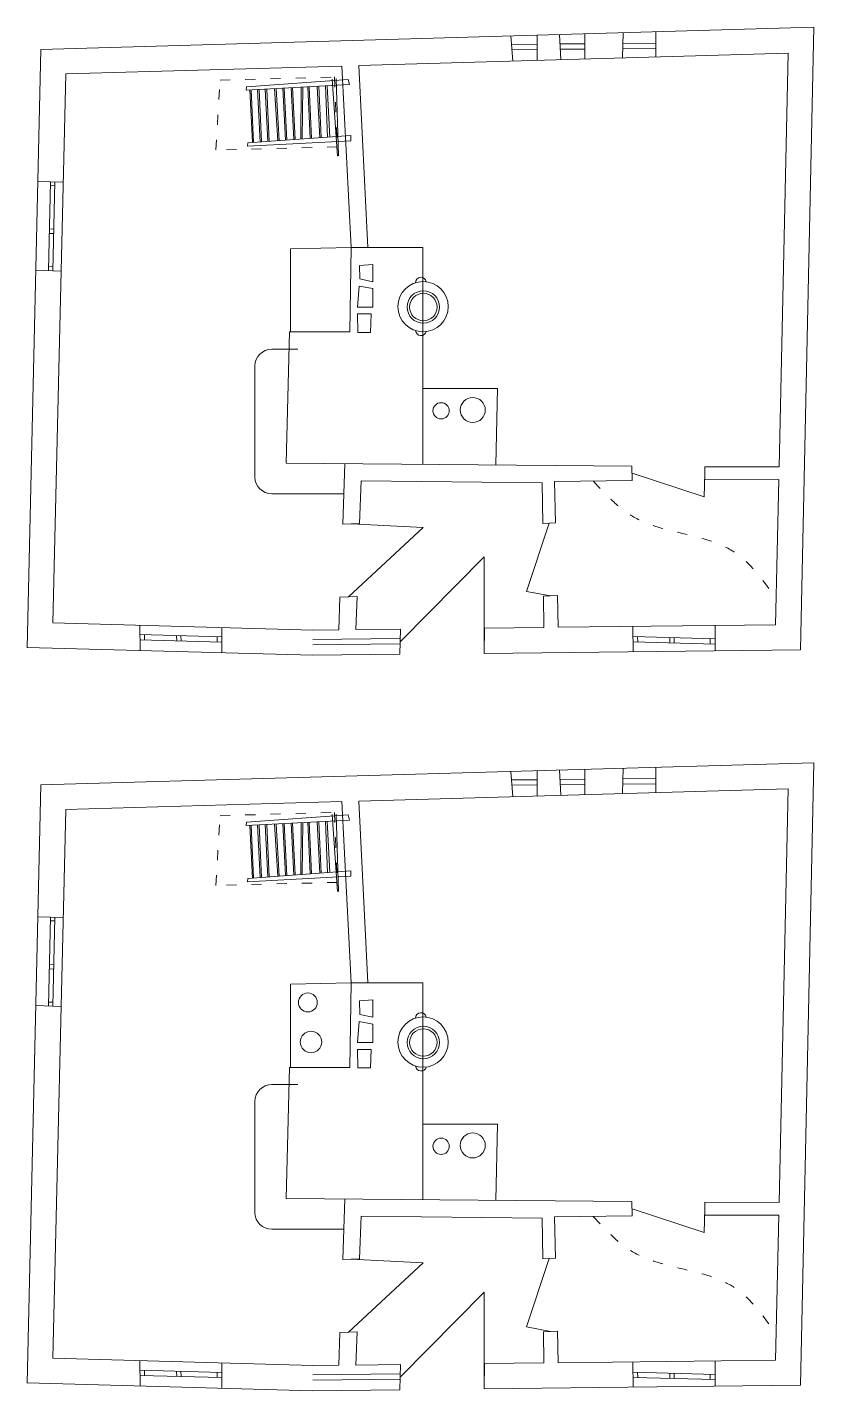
# Model space of a CAD drawing. Header units: centimetres. Extents: x 2280 to 32242, y -4577 to 2534.
# Drawn here: x 6172 to 7107, y -207 to 1416 of the extents above; entities that cross this region are included whole.
import ezdxf

# ---------------------------------------------------------------- set-up
doc = ezdxf.new("R2010")
doc.units = ezdxf.units.CM
doc.linetypes.add('ACAD_ISO03W100', pattern=[30, 12, -18])
doc.layers.get('0').update_dxf_attribs({"lineweight": 15})
doc.layers.add('przerywana', color=7, linetype='ACAD_ISO03W100', lineweight=0)

msp = doc.modelspace()

# ---------------------------------------------------------------- linework, layer by layer
for p, q in [((6747.319, 1405.229), (6749.765, 1375.287)), ((6778.361, 1406.121), (6778.702, 1376.119)), ((6804.9, 1406.884), (6806.855, 1376.928)), ((6835.364, 1407.76), (6835.364, 1377.747)), ((6880.742, 1409.064), (6880.175, 1379.035)), ((6919.612, 1410.181), (6919.82, 1380.175)), ((6557.279, 1153.578), (6546.276, 1369.438)), ((6577.253, 1153.578), (6566.273, 1370.013)), ((6432.461, 1340.755), (6555.336, 1347.371)), ((6553.785, 1353.581), (6432.737, 1344.785)), ((6534.826, 1354.001), (6540.853, 1262.282)), ((6542.374, 1262.457), (6539.26, 1354.507)), ((6555.336, 1347.371), (6553.785, 1353.581)), ((6432.737, 1344.785), (6432.461, 1340.755)), ((6436.639, 1340.98), (6439.754, 1278.405)), ((6441.3, 1278.516), (6438.426, 1341.077)), ((6445.889, 1341.478), (6448.997, 1279.068)), ((6450.546, 1279.179), (6447.679, 1341.575)), ((6455.008, 1341.969), (6458.108, 1279.722)), ((6459.656, 1279.833), (6456.797, 1342.066)), ((6466.098, 1342.566), (6470.255, 1280.593)), ((6471.806, 1280.705), (6467.888, 1342.663)), ((6475.958, 1343.097), (6479.038, 1281.224)), ((6480.593, 1281.335), (6477.751, 1343.194)), ((6485.903, 1343.633), (6488.975, 1281.937)), ((6490.527, 1282.048), (6487.693, 1343.729)), ((6497.824, 1344.275), (6497.375, 1282.539)), ((6498.934, 1282.651), (6499.62, 1344.371)), ((6505.653, 1344.696), (6508.708, 1283.353)), ((6510.265, 1283.464), (6507.447, 1344.793)), ((6517.009, 1345.307), (6520.053, 1284.167)), ((6521.609, 1284.278), (6518.8, 1345.404)), ((6526.593, 1345.823), (6529.101, 1284.816)), ((6531.803, 1285.01), (6528.623, 1345.933)), ((6556.912, 1286.811), (6434.313, 1278.015)), ((6556.912, 1280.601), (6556.912, 1286.811)), ((6434.037, 1273.985), (6556.912, 1280.601)), ((6434.313, 1278.015), (6434.037, 1273.985)), ((6184.608, 1232.242), (6214.708, 1231.288)), ((6199.658, 1231.765), (6197.231, 1126.064)), ((6199.563, 1227.621), (6204.56, 1227.404)), ((6204.655, 1231.607), (6202.265, 1125.846)), ((6198.248, 1170.36), (6203.266, 1170.142)), ((6198.372, 1175.762), (6203.388, 1175.544)), ((6557.279, 1153.578), (6485.132, 1152.161)), ((6485.132, 1152.161), (6485.132, 1053.081)), ((6555.672, 1053.081), (6557.279, 1153.578)), ((6557.279, 1153.578), (6642.636, 1153.578)), ((6642.636, 1153.578), (6642.636, 985.642)), ((6182.217, 1126.717), (6212.245, 1125.412)), ((6197.34, 1130.818), (6202.372, 1130.599)), ((6582.896, 1133.521), (6567.374, 1132.304)), ((6567.374, 1132.304), (6567.678, 1116.186)), ((6582.896, 1112.841), (6582.896, 1133.521)), ((6566.765, 1107.671), (6564.635, 1082.733)), ((6582.896, 1104.63), (6566.765, 1107.671)), ((6567.678, 1116.186), (6582.896, 1112.841)), ((6582.896, 1082.733), (6582.896, 1104.63)), ((6564.635, 1082.733), (6582.896, 1082.733)), ((6564.939, 1074.522), (6581.07, 1074.522)), ((6565.244, 1052.626), (6564.939, 1074.522)), ((6581.07, 1074.522), (6580.157, 1052.626)), ((6479.924, 896.983), (6483.92, 1053.081)), ((6483.92, 1053.081), (6555.672, 1053.081)), ((6580.157, 1052.626), (6565.244, 1052.626)), ((6462.868, 1032.634), (6493.742, 1032.634)), ((6442.868, 880.527), (6442.868, 1012.634)), ((6642.636, 985.642), (6731.301, 985.642)), ((6642.636, 985.642), (6642.636, 895.741)), ((6731.301, 985.642), (6729.456, 895.179)), ((6479.924, 896.983), (6891.263, 893.375)), ((6547.197, 824.424), (6549.873, 896.63)), ((6977.91, 892.674), (7066.167, 892.456)), ((6569.052, 875.967), (6567.304, 825.267)), ((6784.581, 873.725), (6569.052, 875.967)), ((6798.953, 875.188), (6891.459, 876.499)), ((6891.361, 884.937), (6977.241, 856.81)), ((6977.241, 856.81), (6978, 884.956)), ((6978.089, 877.237), (7065.837, 877.462)), ((6548.535, 860.527), (6462.868, 860.527)), ((6785.104, 825.343), (6784.581, 873.725)), ((6800.288, 825.979), (6798.953, 875.188)), ((6642.869, 820.507), (6554.144, 738.006)), ((6557.25, 824.845), (6642.869, 820.507)), ((6792.696, 825.661), (6765.99, 744.301)), ((6715.645, 785.642), (6615.608, 684.615)), ((6715.645, 685.745), (6715.645, 785.642)), ((6542.54, 698.79), (6543.978, 737.58)), ((6564.31, 738.432), (6562.952, 699.02)), ((6765.99, 744.301), (6794.34, 739.021)), ((6786.444, 701.546), (6786.042, 738.673)), ((6803.659, 701.741), (6802.638, 739.369)), ((6305.771, 704.164), (6306.219, 674.14)), ((6403.614, 701.448), (6403.614, 671.437)), ((6892.363, 702.744), (6892.811, 672.747)), ((6990.201, 703.849), (6990.201, 673.847)), ((6311.388, 692.836), (6311.482, 686.553)), ((6349.639, 691.774), (6349.733, 685.492)), ((6354.867, 691.629), (6354.961, 685.346)), ((6397.733, 690.439), (6397.827, 684.156)), ((6897.994, 690.483), (6898.088, 684.201)), ((6936.245, 689.421), (6936.339, 683.139)), ((6941.473, 689.276), (6941.567, 682.994)), ((6984.34, 688.086), (6984.433, 681.804)), ((6747.319, 530.27), (6749.765, 500.328)), ((6778.361, 531.162), (6778.702, 501.16)), ((6804.9, 531.925), (6806.855, 501.969)), ((6835.364, 532.801), (6835.364, 502.788)), ((6880.742, 534.105), (6880.175, 504.076)), ((6919.612, 535.222), (6919.82, 505.216)), ((6557.279, 278.619), (6546.276, 494.479)), ((6577.253, 278.619), (6566.273, 495.054)), ((6432.461, 465.797), (6555.336, 472.412)), ((6553.785, 478.623), (6432.737, 469.826)), ((6521.609, 409.319), (6518.8, 470.445)), ((6526.593, 470.865), (6529.101, 409.857)), ((6531.803, 410.051), (6528.623, 470.974)), ((6534.826, 479.042), (6540.853, 387.323)), ((6542.374, 387.498), (6539.26, 479.548)), ((6555.336, 472.412), (6553.785, 478.623)), ((6432.737, 469.826), (6432.461, 465.797)), ((6436.639, 466.022), (6439.754, 403.446)), ((6441.3, 403.557), (6438.426, 466.118)), ((6445.889, 466.52), (6448.997, 404.109)), ((6450.546, 404.221), (6447.679, 466.616)), ((6455.008, 467.011), (6458.108, 404.763)), ((6459.656, 404.874), (6456.797, 467.107)), ((6466.098, 467.608), (6470.255, 405.635)), ((6471.806, 405.746), (6467.888, 467.704)), ((6475.958, 468.138), (6479.038, 406.265)), ((6480.593, 406.376), (6477.751, 468.235)), ((6485.903, 468.674), (6488.975, 406.978)), ((6490.527, 407.089), (6487.693, 468.77)), ((6497.824, 469.316), (6497.375, 407.581)), ((6498.934, 407.692), (6499.62, 469.412)), ((6505.653, 469.737), (6508.708, 408.394)), ((6510.265, 408.505), (6507.447, 469.834)), ((6517.009, 470.349), (6520.053, 409.208)), ((6434.037, 399.026), (6556.912, 405.642)), ((6556.912, 411.852), (6434.313, 403.056)), ((6556.912, 405.642), (6556.912, 411.852)), ((6434.313, 403.056), (6434.037, 399.026)), ((6184.608, 357.284), (6214.708, 356.329)), ((6199.658, 356.806), (6197.231, 251.106)), ((6199.563, 352.662), (6204.56, 352.445)), ((6204.655, 356.648), (6202.265, 250.887)), ((6198.248, 295.401), (6203.266, 295.183)), ((6198.372, 300.803), (6203.388, 300.585)), ((6557.279, 278.619), (6485.132, 277.202)), ((6485.132, 277.202), (6485.132, 178.122)), ((6555.672, 178.122), (6557.279, 278.619)), ((6557.279, 278.619), (6642.636, 278.619)), ((6642.636, 278.619), (6642.636, 110.683)), ((6182.217, 251.758), (6212.245, 250.453)), ((6197.34, 255.859), (6202.372, 255.641)), ((6582.896, 258.562), (6567.374, 257.345)), ((6567.374, 257.345), (6567.678, 241.227)), ((6582.896, 237.882), (6582.896, 258.562)), ((6566.765, 232.712), (6564.635, 207.774)), ((6582.896, 229.671), (6566.765, 232.712)), ((6567.678, 241.227), (6582.896, 237.882)), ((6582.896, 207.774), (6582.896, 229.671)), ((6564.635, 207.774), (6582.896, 207.774)), ((6564.939, 199.563), (6581.07, 199.563)), ((6565.244, 177.667), (6564.939, 199.563)), ((6581.07, 199.563), (6580.157, 177.667)), ((6479.924, 22.024), (6483.92, 178.122)), ((6483.92, 178.122), (6555.672, 178.122)), ((6580.157, 177.667), (6565.244, 177.667)), ((6462.868, 157.675), (6493.742, 157.675)), ((6442.868, 5.568), (6442.868, 137.675)), ((6642.636, 110.683), (6731.301, 110.683)), ((6642.636, 110.683), (6642.636, 20.782)), ((6731.301, 110.683), (6729.456, 20.22)), ((6479.924, 22.024), (6891.263, 18.416)), ((6547.197, -50.535), (6549.873, 21.672)), ((6977.91, 17.715), (7066.167, 17.498)), ((6569.052, 1.008), (6567.304, -49.692)), ((6784.581, -1.234), (6569.052, 1.008)), ((6798.953, 0.229), (6891.459, 1.54)), ((6800.288, -48.979), (6798.953, 0.229)), ((6891.361, 9.978), (6977.241, -18.149)), ((6977.241, -18.149), (6978, 9.997)), ((6978.089, 2.278), (7065.837, 2.504)), ((6548.535, -14.432), (6462.868, -14.432)), ((6785.104, -49.616), (6784.581, -1.234)), ((6642.869, -54.452), (6554.144, -136.953)), ((6557.25, -50.113), (6642.869, -54.452)), ((6792.696, -49.298), (6765.99, -130.658)), ((6715.645, -89.317), (6615.608, -190.344)), ((6715.645, -189.214), (6715.645, -89.317)), ((6542.54, -176.169), (6543.978, -137.379)), ((6564.31, -136.527), (6562.952, -175.939)), ((6765.99, -130.658), (6794.34, -135.938)), ((6786.444, -173.412), (6786.042, -136.286)), ((6803.659, -173.218), (6802.638, -135.59)), ((6305.771, -170.794), (6306.219, -200.818)), ((6403.614, -173.511), (6403.614, -203.522)), ((6892.363, -172.215), (6892.811, -202.212)), ((6990.201, -171.109), (6990.201, -201.111)), ((6311.388, -182.123), (6311.482, -188.405)), ((6349.639, -183.185), (6349.733, -189.467)), ((6354.867, -183.33), (6354.961, -189.612)), ((6397.733, -184.52), (6397.827, -190.802)), ((6897.994, -184.476), (6898.088, -190.758)), ((6936.245, -185.538), (6936.339, -191.82)), ((6941.473, -185.683), (6941.567, -191.965)), ((6984.34, -186.873), (6984.433, -193.155))]:
    msp.add_line(p, q)
for points in [[(6715.374, 670.741), (7091.587, 674.993), (7107.468, 1415.581), (6188.164, 1389.157), (6172.035, 677.418)], [(6748.147, 1395.092), (6778.483, 1395.402)], [(6805.631, 1395.68), (6835.364, 1395.984)], [(6880.503, 1396.445), (6919.704, 1396.846)], [(7066.167, 892.456), (7076.993, 1384.693), (6566.273, 1370.013)], [(6748.66, 1388.82), (6778.554, 1389.126)], [(6806.041, 1389.407), (6835.364, 1389.706)], [(6880.385, 1390.166), (6919.748, 1390.569)], [(6546.276, 1369.438), (6217.703, 1359.994), (6202.511, 707.031), (6511.869, 698.443), (6542.54, 698.79)], [(6891.459, 876.499), (6891.263, 893.375)], [(6977.91, 892.674), (6978.089, 877.237)], [(6803.659, 701.741), (7062.037, 704.661), (7065.837, 877.462)], [(6547.197, 824.424), (6567.304, 825.267)], [(6785.104, 825.343), (6800.288, 825.979)], [(6564.31, 738.432), (6543.978, 737.58)], [(6802.638, 739.369), (6786.042, 738.673)], [(6562.952, 699.02), (6615.88, 699.619)], [(6615.337, 669.61), (6615.88, 699.619)], [(6715.916, 700.749), (6715.374, 670.741)], [(6715.916, 700.749), (6786.444, 701.546)], [(6172.035, 696.704), (6172.471, 696.692)], [(6172.035, 690.425), (6172.329, 690.416)], [(6305.938, 692.987), (6403.614, 690.275)], [(6306.032, 686.705), (6403.614, 683.996)], [(6511.622, 687.277), (6615.337, 688.449)], [(6511.622, 680.997), (6615.337, 682.17)], [(6892.544, 690.634), (6990.201, 687.923)], [(6892.638, 684.352), (6990.201, 681.644)], [(6172.035, 677.865), (6511.622, 668.438), (6615.337, 669.61)], [(6715.374, -204.218), (7091.587, -199.965), (7107.468, 540.622), (6188.164, 514.198), (6172.035, -197.541)], [(6748.147, 520.134), (6778.483, 520.444)], [(6805.631, 520.721), (6835.364, 521.025)], [(6880.503, 521.486), (6919.704, 521.887)], [(7066.167, 17.498), (7076.993, 509.734), (6566.273, 495.054)], [(6748.66, 513.861), (6778.554, 514.167)], [(6806.041, 514.448), (6835.364, 514.747)], [(6880.385, 515.208), (6919.748, 515.61)], [(6546.276, 494.479), (6217.703, 485.035), (6202.511, -167.928), (6511.869, -176.516), (6542.54, -176.169)], [(6891.459, 1.54), (6891.263, 18.416)], [(6977.91, 17.715), (6978.089, 2.278)], [(6803.659, -173.218), (7062.037, -170.298), (7065.837, 2.504)], [(6547.197, -50.535), (6567.304, -49.692)], [(6785.104, -49.616), (6800.288, -48.979)], [(6564.31, -136.527), (6543.978, -137.379)], [(6802.638, -135.59), (6786.042, -136.286)], [(6172.035, -178.255), (6172.471, -178.267)], [(6562.952, -175.939), (6615.88, -175.34)], [(6615.337, -205.348), (6615.88, -175.34)], [(6715.916, -174.21), (6715.374, -204.218)], [(6715.916, -174.21), (6786.444, -173.412)], [(6172.035, -184.534), (6172.329, -184.542)], [(6305.938, -181.972), (6403.614, -184.683)], [(6306.032, -188.254), (6403.614, -190.963)], [(6511.622, -187.682), (6615.337, -186.51)], [(6511.622, -193.961), (6615.337, -192.789)], [(6892.544, -184.324), (6990.201, -187.036)], [(6892.638, -190.607), (6990.201, -193.315)], [(6172.035, -197.093), (6511.622, -206.521), (6615.337, -205.348)]]:
    msp.add_lwpolyline(points)
for centre, radius in [((6642.853, 1083.225), 29.893), ((6643.129, 1082.763), 19.29), ((6643.129, 1082.763), 16.29), ((6701.901, 960.249), 14.885), ((6664.28, 959.273), 9.695), ((6505.784, 255.43), 11.241), ((6642.853, 208.266), 29.893), ((6509.531, 208.361), 12.847), ((6643.129, 207.804), 19.29), ((6643.129, 207.804), 16.29), ((6701.901, 85.29), 14.885), ((6664.28, 84.314), 9.695)]:
    msp.add_circle(centre, radius)
for centre, radius, start, end in [((6640.289, 1111.71), 6.448, 10.433563, 179.855588), ((6640.289, 1055.257), 6.448, 184.816093, 344.705254), ((6462.868, 1012.634), 20, 90, 180), ((6462.868, 880.527), 20, 180, 270), ((6640.289, 236.751), 6.448, 10.433563, 179.855588), ((6640.289, 180.298), 6.448, 184.816093, 344.705254), ((6462.868, 137.675), 20, 90, 180), ((6462.868, 5.568), 20, 180, 270)]:
    msp.add_arc(centre, radius, start, end)
at = {"layer": 'przerywana'}
for points in [[(6401.357, 1352.578), (6537.568, 1356.44), (6540.764, 1273.19), (6396.336, 1269.649)], [(6401.357, 477.619), (6537.568, 481.481), (6540.764, 398.231), (6396.336, 394.69)]]:
    msp.add_lwpolyline(points, close=True, dxfattribs=at)
for points in [[(6845.206, 875.843), (6893.575, 832.878), (7011.966, 791.867), (7062.719, 735.709)], [(6845.206, 0.884), (6893.575, -42.081), (7011.966, -83.092), (7062.719, -139.25)]]:
    msp.add_spline(points, degree=3, dxfattribs=at)

doc.saveas('drawing.dxf')
